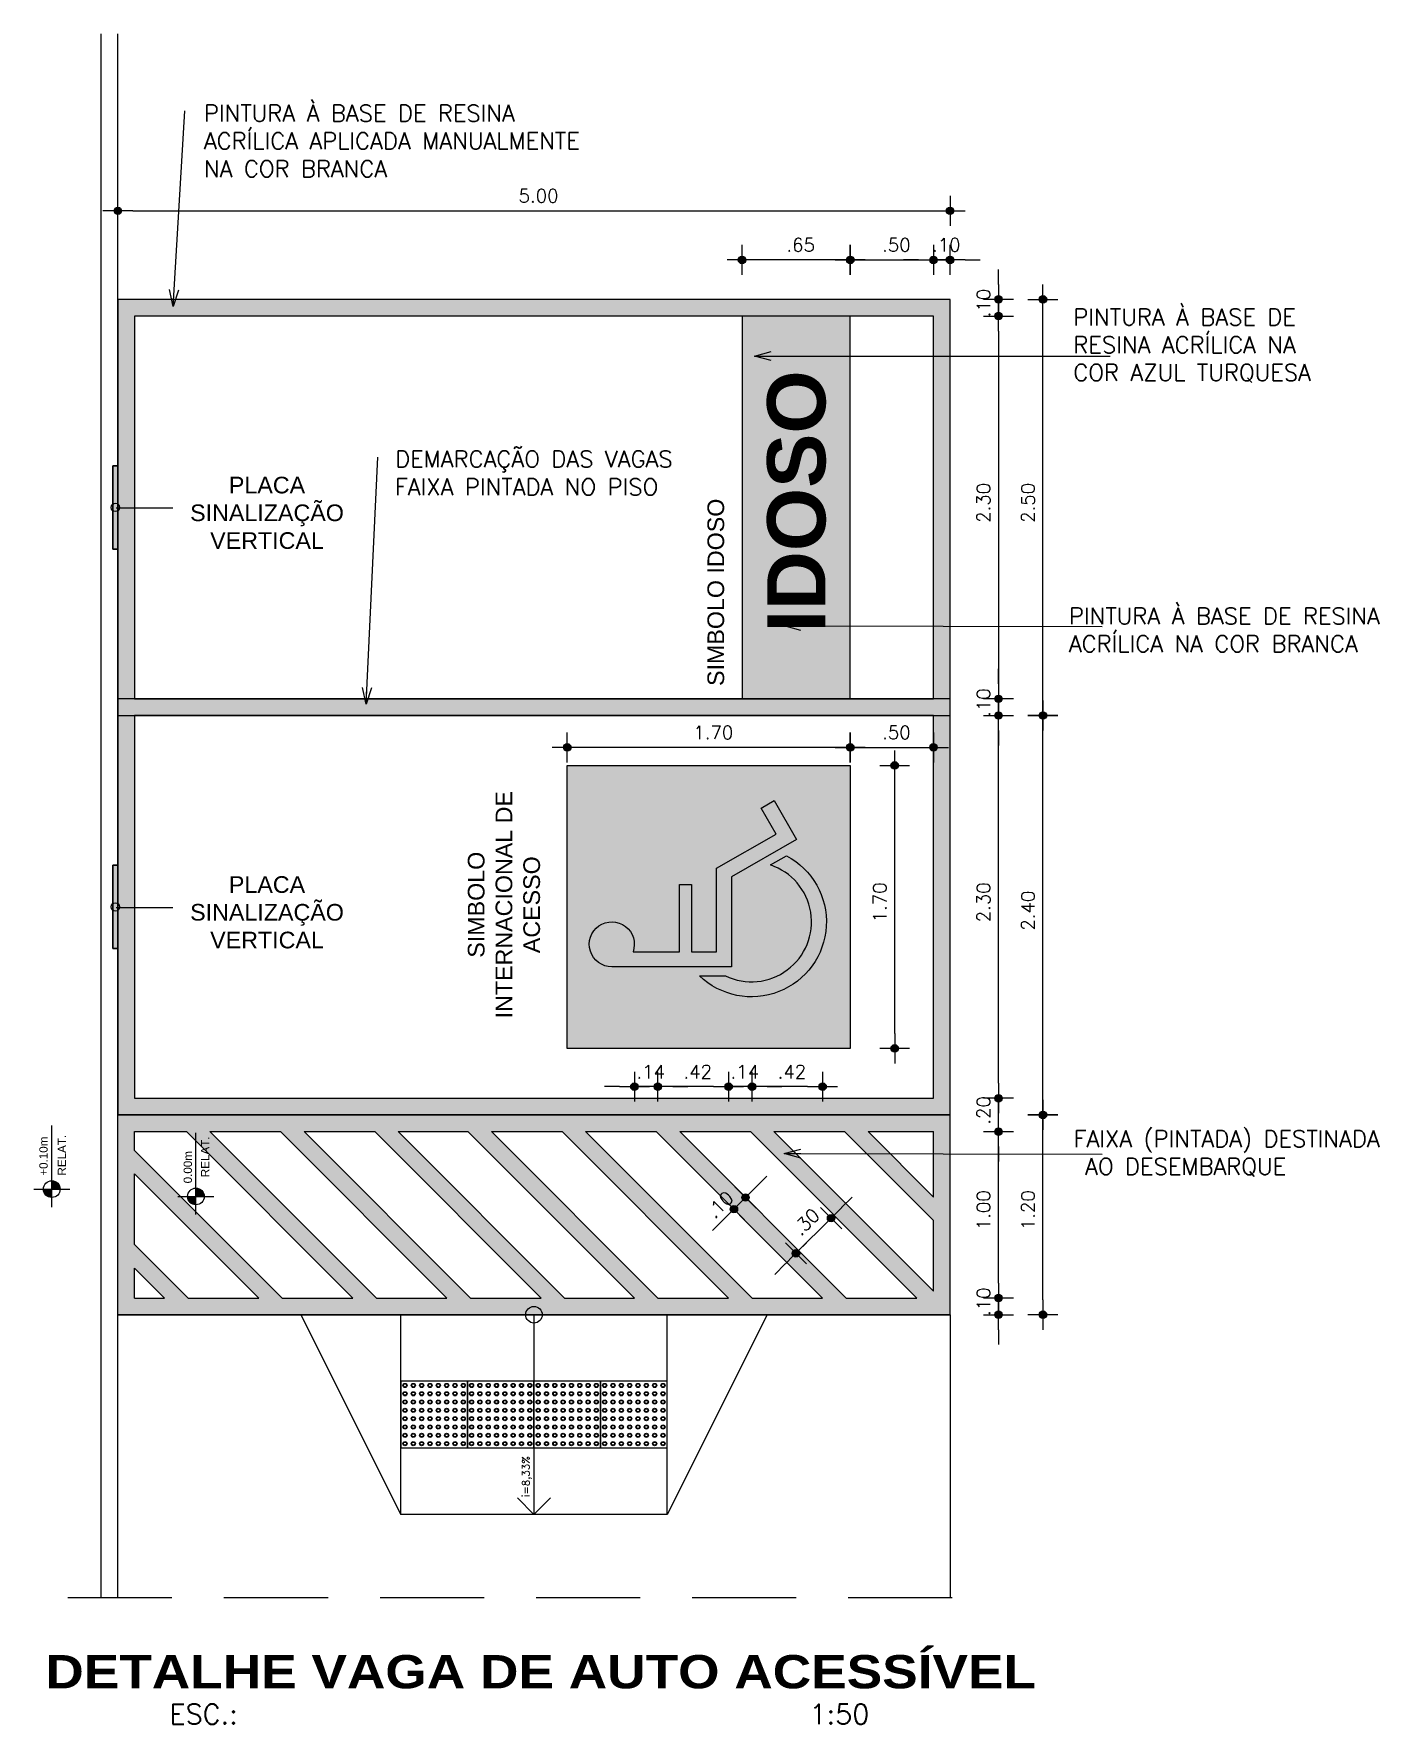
# Model space of a CAD drawing. Header units: millimetres. Extents: x 490 to 675, y -160 to -87.
# Drawn here: x 628.61 to 636.69, y -106.14 to -95.99 of the extents above; entities that cross this region are included whole.
import ezdxf
from ezdxf.enums import TextEntityAlignment as Align

# ---------------------------------------------------------------- set-up
doc = ezdxf.new("R2010")
doc.units = ezdxf.units.MM
doc.header["$LTSCALE"] = 2.5
doc.linetypes.add('DASHED2', pattern=[0.375, 0.25, -0.125])
for name, color, linetype in [('AN_COTAS', 7, 'Continuous'), ('AN_ESPECS', 7, 'Continuous'), ('AN_TEXTOS', 2, 'Continuous'), ('ARQ_CARROS', 5, 'Continuous'), ('ARQ_HAT', 8, 'Continuous'), ('ARQ_LAYOUT', 5, 'Continuous'), ('ARQ_MEIO-FIO', 7, 'Continuous'), ('ARQ_PISO', 8, 'Continuous'), ('ARQ_PROJEÇÃO', 8, 'DASHED2'), ('ARQ_VISTA2', 2, 'Continuous'), ('COTAS', 1, 'Continuous'), ('TITULO', 2, 'Continuous')]:
    doc.layers.add(name, color=color, linetype=linetype)
doc.styles.add('09.04-ACESS 001$0$SWISS', font='swissb.ttf')
doc.styles.add('ARIAL 1-025', font='arial.ttf', dxfattribs={"height": 0.05})
doc.styles.add('ARIAL 1-050', font='arial.ttf', dxfattribs={"height": 0.1})
doc.styles.add('COTA200', font='ROMANS.SHX')
doc.styles.add('COTA50', font='ROMANS.shx')
doc.styles.add('COTAS', font='ROMANS.SHX')
doc.styles.add('TIT200', font='')
doc.styles.get('TIT200').set_extended_font_data('Arial Black')
doc.dimstyles.new('COTA50', dxfattribs={"dimtxt": 0.08, "dimasz": 0.09, "dimexe": 0.05, "dimexo": 0.95, "dimgap": 0.05, "dimtad": 1, "dimzin": 4, "dimdsep": 46, "dimtxsty": 'COTA50', "dimblk": 'bola', "dimcen": -0.1, "dimdle": 0.05, "dimse1": 1, "dimse2": 1, "dimclrd": 256, "dimclre": 3, "dimclrt": 2, "dimadec": 0, "dimazin": 0, "dimtfac": 1, "dimtix": 1, "dimtmove": 2, "dimatfit": 3, "dimldrblk": 'bola', "dimfxl": 1, "dimtvp": 1.25, "dimtolj": 1, "dimtzin": 4, "dimarcsym": 0})
doc.dimstyles.new('COTA50$7', dxfattribs={"dimtxt": 0.09, "dimasz": 0.1, "dimexe": 0.05, "dimexo": 0.95, "dimgap": 0.1, "dimtad": 1, "dimzin": 4, "dimdsep": 46, "dimtxsty": 'COTA50', "dimblk": 'USERTICK', "dimblk1": 'OPEN30', "dimblk2": 'OPEN30', "dimsah": 1, "dimcen": -0.1, "dimdle": 0.05, "dimse1": 1, "dimse2": 1, "dimclrd": 256, "dimclre": 3, "dimclrt": 2, "dimadec": 0, "dimazin": 0, "dimtfac": 1, "dimtix": 1, "dimtmove": 2, "dimatfit": 3, "dimldrblk": 'OPEN30', "dimfxl": 1, "dimtvp": 1.25, "dimtolj": 1, "dimtzin": 4, "dimarcsym": 0})

msp = doc.modelspace()

# ---------------------------------------------------------------- texts
at = {"layer": 'AN_ESPECS', "color": 2, "style": 'COTAS'}
for s, p in [('DEMARCAÇÃO DAS VAGAS', (630.782, -98.593)), ('FAIXA PINTADA NO PISO', (630.781, -98.761))]:
    msp.add_text(s, height=0.1, dxfattribs=at).set_placement(p)
at = {"layer": 'AN_ESPECS', "color": 2, "style": 'ARIAL 1-025'}
for s, p in [('+0.10m', (628.694, -102.849)), ('RELAT.', (628.804, -102.848)), ('RELAT.', (629.665, -102.858)), ('0.00m', (629.561, -102.895))]:
    msp.add_text(s, height=0.05, rotation=90, dxfattribs=at).set_placement(p)
at = {"layer": 'AN_ESPECS', "color": 2, "char_height": 0.1, "attachment_point": 7, "style": 'COTAS'}
for s, insert in [('PINTURA À BASE DE RESINA\\PACRÍLICA APLICADA MANUALMENTE \\PNA COR BRANCA', (629.633, -96.849)), ('PINTURA À BASE DE \\PRESINA ACRÍLICA NA \\PCOR AZUL TURQUESA', (634.857, -98.083)), ('PINTURA À BASE DE RESINA\\PACRÍLICA NA COR BRANCA', (634.83, -99.703)), ('FAIXA (PINTADA) DESTINADA\\P AO DESEMBARQUE ', (634.859, -102.853))]:
    msp.add_mtext(s, dxfattribs=dict(at, insert=insert))
at = {"layer": 'AN_ESPECS', "color": 2, "insert": (631.574, -104.657), "char_height": 0.045, "attachment_point": 5, "rotation": 90, "style": 'COTAS'}
msp.add_mtext('\\A1;i=8,33%', dxfattribs=at)
at = {"layer": 'AN_TEXTOS', "char_height": 0.1, "width": 0.97053, "attachment_point": 5, "style": 'ARIAL 1-050'}
for insert in [(630.012, -98.867), (630.012, -101.267)]:
    msp.add_mtext('PLACA SINALIZAÇÃO VERTICAL', dxfattribs=dict(at, insert=insert))
at = {"layer": 'AN_TEXTOS', "char_height": 0.1, "width": 1.44637, "attachment_point": 5, "rotation": 90, "style": 'ARIAL 1-050'}
for s, insert in [('SIMBOLO IDOSO', (632.709, -99.344)), ('SIMBOLO INTERNACIONAL DE ACESSO', (631.436, -101.221))]:
    msp.add_mtext(s, dxfattribs=dict(at, insert=insert))
at = {"layer": 'ARQ_PISO', "color": 7, "linetype": 'ByBlock', "true_color": 0xffffff, "style": '09.04-ACESS 001$0$SWISS'}
msp.add_text('IDOSO', height=0.35, rotation=90, dxfattribs=at).set_placement((633.367, -98.798), align=Align.CENTER)
at = {"layer": 'TITULO'}
for s, height, style, p in [('DETALHE VAGA DE AUTO ACESSÍVEL', 0.2, 'TIT200', (631.656, -105.829)), ('ESC.:                                      1:50', 0.12, 'COTA200', (631.528, -106.084))]:
    msp.add_text(s, height=height, dxfattribs=dict(at, style=style)).set_placement(p, align=Align.MIDDLE_CENTER)

# ---------------------------------------------------------------- blocks, each defined once
blk = doc.blocks.new('A$C5EC93F3A')
for p, q in [((0, 5), (0, 0)), ((0, 0), (0, 5)), ((1.2, 5), (0, 5)), ((1.2, 0), (1.2, 5)), ((0.1, 4.507), (0.1, 4.9)), ((1.058, 4.9), (0.1, 3.942)), ((0.493, 4.9), (0.1, 4.9)), ((0.493, 4.9), (0.1, 4.507)), ((0.634, 4.9), (0.1, 4.366)), ((1.058, 4.9), (0.634, 4.9)), ((1.2, 4.9), (1.2, 4.9)), ((1.1, 4.8), (0.1, 3.8)), ((1.1, 4.376), (1.1, 4.8)), ((1.1, 4.376), (0.1, 3.376)), ((0.1, 3.942), (0.1, 4.366)), ((1.1, 4.234), (0.1, 3.234)), ((1.1, 3.81), (1.1, 4.234)), ((1.1, 3.81), (0.1, 2.81)), ((0.1, 3.376), (0.1, 3.8)), ((1.1, 3.669), (0.1, 2.669)), ((1.1, 3.245), (1.1, 3.669)), ((1.1, 3.245), (0.1, 2.245)), ((0.1, 2.81), (0.1, 3.234)), ((1.1, 3.103), (0.1, 2.103)), ((1.1, 2.684), (1.1, 3.103)), ((1.1, 2.684), (0.1, 1.684)), ((0.1, 2.245), (0.1, 2.669)), ((1.1, 2.543), (0.1, 1.543)), ((1.1, 2.119), (1.1, 2.543)), ((1.1, 2.119), (0.1, 1.119)), ((0.1, 1.684), (0.1, 2.103)), ((1.1, 1.977), (0.1, 0.977)), ((1.1, 1.553), (1.1, 1.977)), ((1.1, 1.553), (0.1, 0.553)), ((0.1, 1.119), (0.1, 1.543)), ((1.1, 1.412), (0.1, 0.412)), ((1.1, 0.987), (1.1, 1.412)), ((0.1, 0.553), (0.1, 0.977)), ((1.1, 0.987), (0.213, 0.1)), ((1.1, 0.846), (0.354, 0.1)), ((1.1, 0.422), (1.1, 0.846)), ((0.1, 0.1), (0.1, 0.412)), ((1.1, 0.422), (0.778, 0.1)), ((1.1, 0.28), (0.92, 0.1)), ((1.1, 0.1), (1.1, 0.28)), ((1.2, 0), (0, 0)), ((0.213, 0.1), (0.1, 0.1)), ((0.778, 0.1), (0.354, 0.1)), ((1.1, 0.1), (0.92, 0.1))]:
    blk.add_line(p, q)
blk = doc.blocks.new('A$C3C616FB4')
at = {"color": 0}
for points in [[(0.938, 1.125), (0.375, 1.125), (0.375, 0.916), (1.072, 0.916), (1.358, 0.42), (1.575, 0.545), (1.637, 0.437), (1.312, 0.249), (1, 0.791), (0.25, 0.791), (0.25, 1.791, -3.146264), (0.375, 1.614), (0.375, 1.225), (0.938, 1.225)], [(0.175, 1.059), (0.175, 0.843, 1.067989), (1.1, 0.468), (1.177, 0.333, -1.151299)]]:
    blk.add_lwpolyline(points, format="xyb", close=True, dxfattribs=at)
blk = doc.blocks.new('*X274')
at = {"color": 0}
for p, q in [((-83.418, 270.519), (-83.118, 270.519)), ((-83.418, 270.517), (-83.118, 270.517)), ((-83.418, 270.516), (-83.118, 270.516)), ((-83.418, 270.515), (-83.118, 270.515)), ((-83.418, 270.514), (-83.118, 270.514)), ((-83.418, 270.512), (-83.118, 270.512)), ((-83.418, 270.511), (-83.118, 270.511)), ((-83.418, 270.51), (-83.118, 270.51)), ((-83.418, 270.509), (-83.118, 270.509)), ((-83.418, 270.507), (-83.118, 270.507)), ((-83.418, 270.506), (-83.118, 270.506)), ((-83.418, 270.505), (-83.118, 270.505)), ((-83.418, 270.504), (-83.118, 270.504)), ((-83.418, 270.502), (-83.118, 270.502)), ((-83.418, 270.501), (-83.118, 270.501)), ((-83.418, 270.5), (-83.118, 270.5)), ((-83.418, 270.499), (-83.118, 270.499)), ((-83.418, 270.498), (-83.118, 270.498)), ((-83.418, 270.496), (-83.119, 270.496)), ((-83.418, 270.495), (-83.119, 270.495)), ((-83.418, 270.494), (-83.119, 270.494)), ((-83.418, 270.493), (-83.119, 270.493)), ((-83.418, 270.491), (-83.119, 270.491)), ((-83.418, 270.49), (-83.119, 270.49)), ((-83.418, 270.489), (-83.119, 270.489)), ((-83.418, 270.488), (-83.119, 270.488)), ((-83.418, 270.486), (-83.119, 270.486)), ((-83.418, 270.485), (-83.12, 270.485)), ((-83.418, 270.484), (-83.12, 270.484)), ((-83.418, 270.483), (-83.12, 270.483)), ((-83.418, 270.481), (-83.12, 270.481)), ((-83.418, 270.48), (-83.12, 270.48)), ((-83.418, 270.479), (-83.12, 270.479)), ((-83.418, 270.478), (-83.121, 270.478)), ((-83.418, 270.476), (-83.121, 270.476)), ((-83.418, 270.475), (-83.121, 270.475)), ((-83.418, 270.474), (-83.121, 270.474)), ((-83.418, 270.473), (-83.121, 270.473)), ((-83.418, 270.471), (-83.121, 270.471)), ((-83.418, 270.47), (-83.122, 270.47)), ((-83.418, 270.469), (-83.122, 270.469)), ((-83.418, 270.467), (-83.122, 270.467)), ((-83.418, 270.466), (-83.122, 270.466)), ((-83.418, 270.465), (-83.123, 270.465)), ((-83.418, 270.464), (-83.123, 270.464)), ((-83.418, 270.462), (-83.123, 270.462)), ((-83.418, 270.461), (-83.123, 270.461)), ((-83.418, 270.46), (-83.124, 270.46)), ((-83.418, 270.459), (-83.124, 270.459)), ((-83.418, 270.457), (-83.124, 270.457)), ((-83.418, 270.456), (-83.124, 270.456)), ((-83.418, 270.455), (-83.125, 270.455)), ((-83.418, 270.454), (-83.125, 270.454)), ((-83.418, 270.452), (-83.125, 270.452)), ((-83.418, 270.451), (-83.125, 270.451)), ((-83.418, 270.45), (-83.126, 270.45)), ((-83.418, 270.449), (-83.126, 270.449)), ((-83.418, 270.447), (-83.126, 270.447)), ((-83.418, 270.446), (-83.127, 270.446)), ((-83.418, 270.445), (-83.127, 270.445)), ((-83.418, 270.444), (-83.127, 270.444)), ((-83.418, 270.442), (-83.128, 270.442)), ((-83.418, 270.441), (-83.128, 270.441)), ((-83.418, 270.44), (-83.128, 270.44)), ((-83.418, 270.439), (-83.129, 270.439)), ((-83.418, 270.438), (-83.129, 270.438)), ((-83.418, 270.436), (-83.129, 270.436)), ((-83.418, 270.435), (-83.13, 270.435)), ((-83.418, 270.434), (-83.13, 270.434)), ((-83.418, 270.433), (-83.13, 270.433)), ((-83.418, 270.431), (-83.131, 270.431)), ((-83.418, 270.43), (-83.131, 270.43)), ((-83.418, 270.429), (-83.132, 270.429)), ((-83.418, 270.428), (-83.132, 270.428)), ((-83.418, 270.426), (-83.132, 270.426)), ((-83.418, 270.425), (-83.133, 270.425)), ((-83.418, 270.424), (-83.133, 270.424)), ((-83.418, 270.423), (-83.134, 270.423)), ((-83.418, 270.421), (-83.134, 270.421)), ((-83.418, 270.42), (-83.134, 270.42)), ((-83.418, 270.419), (-83.135, 270.419)), ((-83.418, 270.418), (-83.135, 270.418)), ((-83.418, 270.416), (-83.136, 270.416)), ((-83.418, 270.415), (-83.136, 270.415)), ((-83.418, 270.414), (-83.137, 270.414)), ((-83.418, 270.413), (-83.137, 270.413)), ((-83.418, 270.411), (-83.138, 270.411)), ((-83.418, 270.41), (-83.138, 270.41)), ((-83.418, 270.409), (-83.139, 270.409)), ((-83.418, 270.408), (-83.139, 270.408)), ((-83.418, 270.406), (-83.14, 270.406)), ((-83.418, 270.405), (-83.14, 270.405)), ((-83.418, 270.404), (-83.141, 270.404)), ((-83.418, 270.402), (-83.141, 270.402)), ((-83.418, 270.401), (-83.142, 270.401)), ((-83.418, 270.4), (-83.142, 270.4)), ((-83.418, 270.399), (-83.143, 270.399)), ((-83.418, 270.397), (-83.143, 270.397)), ((-83.418, 270.396), (-83.144, 270.396)), ((-83.418, 270.395), (-83.145, 270.395)), ((-83.418, 270.394), (-83.145, 270.394)), ((-83.418, 270.392), (-83.146, 270.392)), ((-83.418, 270.391), (-83.146, 270.391)), ((-83.418, 270.39), (-83.147, 270.39)), ((-83.418, 270.389), (-83.147, 270.389)), ((-83.418, 270.387), (-83.148, 270.387)), ((-83.418, 270.386), (-83.149, 270.386)), ((-83.418, 270.385), (-83.149, 270.385)), ((-83.418, 270.384), (-83.15, 270.384)), ((-83.418, 270.382), (-83.151, 270.382)), ((-83.418, 270.381), (-83.151, 270.381)), ((-83.418, 270.38), (-83.152, 270.38)), ((-83.418, 270.379), (-83.153, 270.379)), ((-83.418, 270.377), (-83.153, 270.377)), ((-83.418, 270.376), (-83.154, 270.376)), ((-83.418, 270.375), (-83.155, 270.375)), ((-83.418, 270.374), (-83.155, 270.374)), ((-83.418, 270.373), (-83.156, 270.373)), ((-83.418, 270.371), (-83.157, 270.371)), ((-83.418, 270.37), (-83.157, 270.37)), ((-83.418, 270.369), (-83.158, 270.369)), ((-83.418, 270.368), (-83.159, 270.368)), ((-83.418, 270.366), (-83.16, 270.366)), ((-83.418, 270.365), (-83.16, 270.365)), ((-83.418, 270.364), (-83.161, 270.364)), ((-83.418, 270.363), (-83.162, 270.363)), ((-83.418, 270.361), (-83.163, 270.361)), ((-83.418, 270.36), (-83.163, 270.36)), ((-83.418, 270.359), (-83.164, 270.359)), ((-83.418, 270.358), (-83.165, 270.358)), ((-83.418, 270.356), (-83.166, 270.356)), ((-83.418, 270.355), (-83.167, 270.355)), ((-83.418, 270.354), (-83.167, 270.354)), ((-83.418, 270.353), (-83.168, 270.353)), ((-83.418, 270.351), (-83.169, 270.351)), ((-83.418, 270.35), (-83.17, 270.35)), ((-83.418, 270.349), (-83.171, 270.349)), ((-83.418, 270.348), (-83.172, 270.348)), ((-83.418, 270.346), (-83.172, 270.346)), ((-83.418, 270.345), (-83.173, 270.345)), ((-83.418, 270.344), (-83.174, 270.344)), ((-83.418, 270.342), (-83.175, 270.342)), ((-83.418, 270.341), (-83.176, 270.341)), ((-83.418, 270.34), (-83.177, 270.34)), ((-83.418, 270.339), (-83.178, 270.339)), ((-83.418, 270.337), (-83.179, 270.337)), ((-83.418, 270.336), (-83.18, 270.336)), ((-83.418, 270.335), (-83.181, 270.335)), ((-83.418, 270.334), (-83.182, 270.334)), ((-83.418, 270.332), (-83.183, 270.332)), ((-83.418, 270.331), (-83.184, 270.331)), ((-83.418, 270.33), (-83.185, 270.33)), ((-83.418, 270.329), (-83.186, 270.329)), ((-83.418, 270.327), (-83.187, 270.327)), ((-83.418, 270.326), (-83.188, 270.326)), ((-83.418, 270.325), (-83.189, 270.325)), ((-83.418, 270.324), (-83.19, 270.324)), ((-83.418, 270.322), (-83.191, 270.322)), ((-83.418, 270.321), (-83.192, 270.321)), ((-83.418, 270.32), (-83.193, 270.32)), ((-83.418, 270.319), (-83.194, 270.319)), ((-83.418, 270.317), (-83.196, 270.317)), ((-83.418, 270.316), (-83.197, 270.316)), ((-83.418, 270.315), (-83.198, 270.315)), ((-83.418, 270.314), (-83.199, 270.314)), ((-83.418, 270.312), (-83.2, 270.312)), ((-83.418, 270.311), (-83.201, 270.311)), ((-83.418, 270.31), (-83.203, 270.31)), ((-83.418, 270.309), (-83.204, 270.309)), ((-83.418, 270.308), (-83.205, 270.308)), ((-83.418, 270.306), (-83.206, 270.306)), ((-83.418, 270.305), (-83.208, 270.305)), ((-83.418, 270.304), (-83.209, 270.304)), ((-83.418, 270.303), (-83.21, 270.303)), ((-83.418, 270.301), (-83.211, 270.301)), ((-83.418, 270.3), (-83.213, 270.3)), ((-83.418, 270.299), (-83.214, 270.299)), ((-83.418, 270.298), (-83.215, 270.298)), ((-83.418, 270.296), (-83.217, 270.296)), ((-83.418, 270.295), (-83.218, 270.295)), ((-83.418, 270.294), (-83.22, 270.294)), ((-83.418, 270.293), (-83.221, 270.293)), ((-83.418, 270.291), (-83.223, 270.291)), ((-83.418, 270.29), (-83.224, 270.29)), ((-83.418, 270.289), (-83.225, 270.289)), ((-83.418, 270.288), (-83.227, 270.288)), ((-83.418, 270.286), (-83.229, 270.286)), ((-83.418, 270.285), (-83.23, 270.285)), ((-83.418, 270.284), (-83.232, 270.284)), ((-83.418, 270.283), (-83.233, 270.283)), ((-83.418, 270.281), (-83.235, 270.281)), ((-83.418, 270.28), (-83.236, 270.28)), ((-83.418, 270.279), (-83.238, 270.279)), ((-83.418, 270.277), (-83.24, 270.277)), ((-83.418, 270.276), (-83.242, 270.276)), ((-83.418, 270.275), (-83.243, 270.275)), ((-83.418, 270.274), (-83.245, 270.274)), ((-83.418, 270.272), (-83.247, 270.272)), ((-83.418, 270.271), (-83.249, 270.271)), ((-83.418, 270.27), (-83.25, 270.27)), ((-83.418, 270.269), (-83.252, 270.269)), ((-83.418, 270.267), (-83.254, 270.267)), ((-83.418, 270.266), (-83.256, 270.266)), ((-83.418, 270.265), (-83.258, 270.265)), ((-83.418, 270.264), (-83.26, 270.264)), ((-83.418, 270.262), (-83.262, 270.262)), ((-83.418, 270.261), (-83.264, 270.261)), ((-83.418, 270.26), (-83.266, 270.26)), ((-83.418, 270.259), (-83.269, 270.259)), ((-83.418, 270.257), (-83.271, 270.257)), ((-83.418, 270.256), (-83.273, 270.256)), ((-83.418, 270.255), (-83.275, 270.255)), ((-83.418, 270.254), (-83.278, 270.254)), ((-83.418, 270.252), (-83.28, 270.252)), ((-83.418, 270.251), (-83.283, 270.251)), ((-83.418, 270.25), (-83.285, 270.25)), ((-83.418, 270.249), (-83.288, 270.249)), ((-83.418, 270.248), (-83.29, 270.248)), ((-83.418, 270.246), (-83.293, 270.246)), ((-83.418, 270.245), (-83.296, 270.245)), ((-83.418, 270.244), (-83.299, 270.244)), ((-83.418, 270.243), (-83.302, 270.243)), ((-83.418, 270.241), (-83.305, 270.241)), ((-83.418, 270.24), (-83.308, 270.24)), ((-83.418, 270.239), (-83.311, 270.239)), ((-83.418, 270.238), (-83.314, 270.238)), ((-83.418, 270.236), (-83.318, 270.236)), ((-83.418, 270.235), (-83.321, 270.235)), ((-83.418, 270.234), (-83.325, 270.234)), ((-83.418, 270.233), (-83.329, 270.233)), ((-83.418, 270.231), (-83.333, 270.231)), ((-83.418, 270.23), (-83.338, 270.23)), ((-83.418, 270.229), (-83.342, 270.229)), ((-83.418, 270.228), (-83.347, 270.228)), ((-83.418, 270.226), (-83.353, 270.226)), ((-83.418, 270.225), (-83.359, 270.225)), ((-83.418, 270.224), (-83.365, 270.224)), ((-83.418, 270.223), (-83.373, 270.223)), ((-83.418, 270.221), (-83.382, 270.221)), ((-83.418, 270.22), (-83.395, 270.22))]:
    blk.add_line(p, q, dxfattribs=at)
blk = doc.blocks.new('*X273')
at = {"color": 0}
for p, q in [((-83.716, 270.554), (-83.418, 270.554)), ((-83.716, 270.553), (-83.418, 270.553)), ((-83.715, 270.561), (-83.418, 270.561)), ((-83.715, 270.56), (-83.418, 270.56)), ((-83.715, 270.559), (-83.418, 270.559)), ((-83.715, 270.558), (-83.418, 270.558)), ((-83.715, 270.556), (-83.418, 270.556)), ((-83.715, 270.555), (-83.418, 270.555)), ((-83.714, 270.569), (-83.418, 270.569)), ((-83.714, 270.567), (-83.418, 270.567)), ((-83.714, 270.566), (-83.418, 270.566)), ((-83.714, 270.565), (-83.418, 270.565)), ((-83.714, 270.564), (-83.418, 270.564)), ((-83.714, 270.562), (-83.418, 270.562)), ((-83.713, 270.574), (-83.418, 270.574)), ((-83.713, 270.572), (-83.418, 270.572)), ((-83.713, 270.571), (-83.418, 270.571)), ((-83.713, 270.57), (-83.418, 270.57)), ((-83.712, 270.579), (-83.418, 270.579)), ((-83.712, 270.577), (-83.418, 270.577)), ((-83.712, 270.576), (-83.418, 270.576)), ((-83.712, 270.575), (-83.418, 270.575)), ((-83.711, 270.584), (-83.418, 270.584)), ((-83.711, 270.582), (-83.418, 270.582)), ((-83.711, 270.581), (-83.418, 270.581)), ((-83.711, 270.58), (-83.418, 270.58)), ((-83.71, 270.587), (-83.418, 270.587)), ((-83.71, 270.586), (-83.418, 270.586)), ((-83.71, 270.585), (-83.418, 270.585)), ((-83.709, 270.592), (-83.418, 270.592)), ((-83.709, 270.591), (-83.418, 270.591)), ((-83.709, 270.59), (-83.418, 270.59)), ((-83.709, 270.589), (-83.418, 270.589)), ((-83.708, 270.596), (-83.418, 270.596)), ((-83.708, 270.595), (-83.418, 270.595)), ((-83.708, 270.594), (-83.418, 270.594)), ((-83.707, 270.6), (-83.418, 270.6)), ((-83.707, 270.599), (-83.418, 270.599)), ((-83.707, 270.598), (-83.418, 270.598)), ((-83.706, 270.603), (-83.418, 270.603)), ((-83.706, 270.601), (-83.418, 270.601)), ((-83.705, 270.606), (-83.418, 270.606)), ((-83.705, 270.605), (-83.418, 270.605)), ((-83.705, 270.604), (-83.418, 270.604)), ((-83.704, 270.61), (-83.418, 270.61)), ((-83.704, 270.609), (-83.418, 270.609)), ((-83.704, 270.608), (-83.418, 270.608)), ((-83.703, 270.613), (-83.418, 270.613)), ((-83.703, 270.611), (-83.418, 270.611)), ((-83.702, 270.615), (-83.418, 270.615)), ((-83.702, 270.614), (-83.418, 270.614)), ((-83.701, 270.619), (-83.418, 270.619)), ((-83.701, 270.618), (-83.418, 270.618)), ((-83.701, 270.616), (-83.418, 270.616)), ((-83.7, 270.621), (-83.418, 270.621)), ((-83.7, 270.62), (-83.418, 270.62)), ((-83.699, 270.624), (-83.418, 270.624)), ((-83.699, 270.623), (-83.418, 270.623)), ((-83.698, 270.626), (-83.418, 270.626)), ((-83.698, 270.625), (-83.418, 270.625)), ((-83.697, 270.629), (-83.418, 270.629)), ((-83.697, 270.627), (-83.418, 270.627)), ((-83.696, 270.631), (-83.418, 270.631)), ((-83.696, 270.63), (-83.418, 270.63)), ((-83.695, 270.634), (-83.418, 270.634)), ((-83.695, 270.632), (-83.418, 270.632)), ((-83.694, 270.636), (-83.418, 270.636)), ((-83.694, 270.635), (-83.418, 270.635)), ((-83.693, 270.639), (-83.418, 270.639)), ((-83.693, 270.637), (-83.418, 270.637)), ((-83.692, 270.641), (-83.418, 270.641)), ((-83.692, 270.64), (-83.418, 270.64)), ((-83.691, 270.644), (-83.418, 270.644)), ((-83.691, 270.642), (-83.418, 270.642)), ((-83.69, 270.645), (-83.418, 270.645)), ((-83.689, 270.647), (-83.418, 270.647)), ((-83.689, 270.646), (-83.418, 270.646)), ((-83.688, 270.65), (-83.418, 270.65)), ((-83.688, 270.649), (-83.418, 270.649)), ((-83.687, 270.651), (-83.418, 270.651)), ((-83.686, 270.654), (-83.418, 270.654)), ((-83.686, 270.652), (-83.418, 270.652)), ((-83.685, 270.655), (-83.418, 270.655)), ((-83.684, 270.658), (-83.418, 270.658)), ((-83.684, 270.656), (-83.418, 270.656)), ((-83.683, 270.66), (-83.418, 270.66)), ((-83.683, 270.659), (-83.418, 270.659)), ((-83.682, 270.661), (-83.418, 270.661)), ((-83.681, 270.663), (-83.418, 270.663)), ((-83.68, 270.665), (-83.418, 270.665)), ((-83.68, 270.664), (-83.418, 270.664)), ((-83.679, 270.666), (-83.418, 270.666)), ((-83.678, 270.669), (-83.418, 270.669)), ((-83.678, 270.668), (-83.418, 270.668)), ((-83.677, 270.67), (-83.418, 270.67)), ((-83.676, 270.671), (-83.418, 270.671)), ((-83.675, 270.674), (-83.418, 270.674)), ((-83.675, 270.673), (-83.418, 270.673)), ((-83.674, 270.675), (-83.418, 270.675)), ((-83.673, 270.676), (-83.418, 270.676)), ((-83.672, 270.679), (-83.418, 270.679)), ((-83.672, 270.678), (-83.418, 270.678)), ((-83.671, 270.68), (-83.418, 270.68)), ((-83.67, 270.681), (-83.418, 270.681)), ((-83.669, 270.683), (-83.418, 270.683)), ((-83.668, 270.685), (-83.418, 270.685)), ((-83.668, 270.684), (-83.418, 270.684)), ((-83.667, 270.686), (-83.418, 270.686)), ((-83.666, 270.688), (-83.418, 270.688)), ((-83.665, 270.689), (-83.418, 270.689)), ((-83.664, 270.69), (-83.418, 270.69)), ((-83.663, 270.691), (-83.418, 270.691)), ((-83.662, 270.694), (-83.418, 270.694)), ((-83.662, 270.692), (-83.418, 270.692)), ((-83.661, 270.695), (-83.418, 270.695)), ((-83.66, 270.696), (-83.418, 270.696)), ((-83.659, 270.697), (-83.418, 270.697)), ((-83.658, 270.699), (-83.418, 270.699)), ((-83.657, 270.7), (-83.418, 270.7)), ((-83.656, 270.701), (-83.418, 270.701)), ((-83.655, 270.702), (-83.418, 270.702)), ((-83.654, 270.704), (-83.418, 270.704)), ((-83.653, 270.705), (-83.418, 270.705)), ((-83.652, 270.706), (-83.418, 270.706)), ((-83.651, 270.707), (-83.418, 270.707)), ((-83.65, 270.709), (-83.418, 270.709)), ((-83.649, 270.71), (-83.418, 270.71)), ((-83.648, 270.711), (-83.418, 270.711)), ((-83.647, 270.712), (-83.418, 270.712)), ((-83.646, 270.714), (-83.418, 270.714)), ((-83.645, 270.715), (-83.418, 270.715)), ((-83.644, 270.716), (-83.418, 270.716)), ((-83.643, 270.717), (-83.418, 270.717)), ((-83.642, 270.719), (-83.418, 270.719)), ((-83.64, 270.72), (-83.418, 270.72)), ((-83.639, 270.721), (-83.418, 270.721)), ((-83.638, 270.723), (-83.418, 270.723)), ((-83.637, 270.724), (-83.418, 270.724)), ((-83.636, 270.725), (-83.418, 270.725)), ((-83.635, 270.726), (-83.418, 270.726)), ((-83.633, 270.728), (-83.418, 270.728)), ((-83.632, 270.729), (-83.418, 270.729)), ((-83.631, 270.73), (-83.418, 270.73)), ((-83.63, 270.731), (-83.418, 270.731)), ((-83.629, 270.733), (-83.418, 270.733)), ((-83.627, 270.734), (-83.418, 270.734)), ((-83.626, 270.735), (-83.418, 270.735)), ((-83.625, 270.736), (-83.418, 270.736)), ((-83.623, 270.738), (-83.418, 270.738)), ((-83.622, 270.739), (-83.418, 270.739)), ((-83.621, 270.74), (-83.418, 270.74)), ((-83.619, 270.741), (-83.418, 270.741)), ((-83.618, 270.743), (-83.418, 270.743)), ((-83.616, 270.744), (-83.418, 270.744)), ((-83.615, 270.745), (-83.418, 270.745)), ((-83.614, 270.746), (-83.418, 270.746)), ((-83.612, 270.748), (-83.418, 270.748)), ((-83.611, 270.749), (-83.418, 270.749)), ((-83.609, 270.75), (-83.418, 270.75)), ((-83.608, 270.751), (-83.418, 270.751)), ((-83.606, 270.752), (-83.418, 270.752)), ((-83.605, 270.754), (-83.418, 270.754)), ((-83.603, 270.755), (-83.418, 270.755)), ((-83.601, 270.756), (-83.418, 270.756)), ((-83.6, 270.757), (-83.418, 270.757)), ((-83.598, 270.759), (-83.418, 270.759)), ((-83.596, 270.76), (-83.418, 270.76)), ((-83.595, 270.761), (-83.418, 270.761)), ((-83.593, 270.762), (-83.418, 270.762)), ((-83.591, 270.764), (-83.418, 270.764)), ((-83.59, 270.765), (-83.418, 270.765)), ((-83.588, 270.766), (-83.418, 270.766)), ((-83.586, 270.767), (-83.418, 270.767)), ((-83.584, 270.769), (-83.418, 270.769)), ((-83.582, 270.77), (-83.418, 270.77)), ((-83.58, 270.771), (-83.418, 270.771)), ((-83.578, 270.772), (-83.418, 270.772)), ((-83.576, 270.774), (-83.418, 270.774)), ((-83.574, 270.775), (-83.418, 270.775)), ((-83.572, 270.776), (-83.418, 270.776)), ((-83.57, 270.777), (-83.418, 270.777)), ((-83.568, 270.779), (-83.418, 270.779)), ((-83.566, 270.78), (-83.418, 270.78)), ((-83.564, 270.781), (-83.418, 270.781)), ((-83.561, 270.783), (-83.418, 270.783)), ((-83.559, 270.784), (-83.418, 270.784)), ((-83.557, 270.785), (-83.418, 270.785)), ((-83.554, 270.786), (-83.418, 270.786)), ((-83.552, 270.788), (-83.418, 270.788)), ((-83.549, 270.789), (-83.418, 270.789)), ((-83.547, 270.79), (-83.418, 270.79)), ((-83.544, 270.791), (-83.418, 270.791)), ((-83.541, 270.793), (-83.418, 270.793)), ((-83.538, 270.794), (-83.418, 270.794)), ((-83.536, 270.795), (-83.418, 270.795)), ((-83.533, 270.796), (-83.418, 270.796)), ((-83.529, 270.798), (-83.418, 270.798)), ((-83.526, 270.799), (-83.418, 270.799)), ((-83.523, 270.8), (-83.418, 270.8)), ((-83.52, 270.801), (-83.418, 270.801)), ((-83.516, 270.803), (-83.418, 270.803)), ((-83.512, 270.804), (-83.418, 270.804)), ((-83.509, 270.805), (-83.418, 270.805)), ((-83.505, 270.806), (-83.418, 270.806)), ((-83.5, 270.808), (-83.418, 270.808)), ((-83.496, 270.809), (-83.418, 270.809)), ((-83.491, 270.81), (-83.418, 270.81)), ((-83.486, 270.811), (-83.418, 270.811)), ((-83.48, 270.812), (-83.418, 270.812)), ((-83.474, 270.814), (-83.418, 270.814)), ((-83.467, 270.815), (-83.418, 270.815)), ((-83.459, 270.816), (-83.418, 270.816)), ((-83.449, 270.817), (-83.418, 270.817)), ((-83.433, 270.819), (-83.418, 270.819)), ((-83.718, 270.527), (-83.418, 270.527)), ((-83.718, 270.526), (-83.418, 270.526)), ((-83.718, 270.525), (-83.418, 270.525)), ((-83.718, 270.524), (-83.418, 270.524)), ((-83.718, 270.522), (-83.418, 270.522)), ((-83.718, 270.521), (-83.418, 270.521)), ((-83.718, 270.52), (-83.418, 270.52)), ((-83.717, 270.545), (-83.418, 270.545)), ((-83.717, 270.544), (-83.418, 270.544)), ((-83.717, 270.543), (-83.418, 270.543)), ((-83.717, 270.541), (-83.418, 270.541)), ((-83.717, 270.54), (-83.418, 270.54)), ((-83.717, 270.539), (-83.418, 270.539)), ((-83.717, 270.538), (-83.418, 270.538)), ((-83.717, 270.536), (-83.418, 270.536)), ((-83.717, 270.535), (-83.418, 270.535)), ((-83.717, 270.534), (-83.418, 270.534)), ((-83.717, 270.533), (-83.418, 270.533)), ((-83.717, 270.531), (-83.418, 270.531)), ((-83.717, 270.53), (-83.418, 270.53)), ((-83.717, 270.529), (-83.418, 270.529)), ((-83.716, 270.551), (-83.418, 270.551)), ((-83.716, 270.55), (-83.418, 270.55)), ((-83.716, 270.549), (-83.418, 270.549)), ((-83.716, 270.548), (-83.418, 270.548)), ((-83.716, 270.546), (-83.418, 270.546))]:
    blk.add_line(p, q, dxfattribs=at)
blk = doc.blocks.new('NIV_PL')
at = {"color": 2}
for p, q in [((0.433, 0.433), (0.433, -0.433)), ((0, 0), (1.963, 0))]:
    blk.add_line(p, q, dxfattribs=at)
blk.add_circle((0.433, 0), 0.2, dxfattribs=at)
at = {"xscale": 0.6666666666666667, "yscale": 0.6666666666666667, "zscale": 0.6666666666666667}
for name in ['*X273', '*X274']:
    blk.add_blockref(name, (56.045, -180.346), dxfattribs=at)
blk = doc.blocks.new('bola')
blk.add_hatch(color=0).paths.add_polyline_path([(-0.25, 0, 1), (0.25, 0, 1)])
at = {"color": 0}
for p, q in [((-1, 0), (-0.25, 0)), ((0, 1), (0, 0.25)), ((0.25, 0), (1, 0)), ((0, -0.25), (0, -1))]:
    blk.add_line(p, q, dxfattribs=at)
blk.add_circle((0, 0), 0.25, dxfattribs=at)
blk = doc.blocks.new('*D277')
at = {"layer": 'COTAS', "lineweight": -2}
blk.add_line((634.674, -103.594), (634.674, -102.574), dxfattribs=at)
at = {"layer": 'DEFPOINTS', "color": 0}
for p in [(634.116, -102.484), (634.674, -102.484), (634.116, -103.684)]:
    blk.add_point(p, dxfattribs=at)
at = {"layer": 'COTAS', "lineweight": -2, "xscale": 0.09, "yscale": 0.09, "zscale": 0.09}
for p, rotation in [((634.674, -102.484), 90), ((634.674, -103.684), 270)]:
    blk.add_blockref('bola', p, dxfattribs=dict(at, rotation=rotation))
at = {"layer": 'COTAS', "color": 2, "insert": (634.584, -103.084), "char_height": 0.08, "attachment_point": 5, "rotation": 90, "style": 'COTA50'}
blk.add_mtext('\\A1; 1.20', dxfattribs=at)
blk = doc.blocks.new('*D278')
at = {"layer": 'COTAS', "lineweight": -2}
blk.add_line((634.674, -102.394), (634.674, -100.174), dxfattribs=at)
at = {"layer": 'DEFPOINTS', "color": 0}
for p in [(634.116, -100.084), (634.674, -100.084), (634.116, -102.484)]:
    blk.add_point(p, dxfattribs=at)
at = {"layer": 'COTAS', "lineweight": -2, "xscale": 0.09, "yscale": 0.09, "zscale": 0.09}
for p, rotation in [((634.674, -100.084), 90), ((634.674, -102.484), 270)]:
    blk.add_blockref('bola', p, dxfattribs=dict(at, rotation=rotation))
at = {"layer": 'COTAS', "color": 2, "insert": (634.584, -101.284), "char_height": 0.08, "attachment_point": 5, "rotation": 90, "style": 'COTA50'}
blk.add_mtext('\\A1; 2.40', dxfattribs=at)
blk = doc.blocks.new('*D304')
at = {"layer": 'COTAS', "lineweight": -2}
blk.add_line((634.674, -99.994), (634.674, -97.674), dxfattribs=at)
at = {"layer": 'DEFPOINTS', "color": 0}
for p in [(634.116, -97.584), (634.674, -97.584), (634.116, -100.084)]:
    blk.add_point(p, dxfattribs=at)
at = {"layer": 'COTAS', "lineweight": -2, "xscale": 0.09, "yscale": 0.09, "zscale": 0.09}
for p, rotation in [((634.674, -97.584), 90), ((634.674, -100.084), 270)]:
    blk.add_blockref('bola', p, dxfattribs=dict(at, rotation=rotation))
at = {"layer": 'COTAS', "color": 2, "insert": (634.584, -98.834), "char_height": 0.08, "attachment_point": 5, "rotation": 90, "style": 'COTA50'}
blk.add_mtext('\\A1; 2.50', dxfattribs=at)
blk = doc.blocks.new('*D279')
at = {"layer": 'COTAS', "lineweight": -2}
blk.add_line((629.206, -97.052), (634.026, -97.052), dxfattribs=at)
at = {"layer": 'DEFPOINTS', "color": 0}
for p in [(634.116, -97.052), (629.116, -100.084), (634.116, -100.084)]:
    blk.add_point(p, dxfattribs=at)
at = {"layer": 'COTAS', "lineweight": -2, "xscale": 0.09, "yscale": 0.09, "zscale": 0.09, "rotation": 180}
blk.add_blockref('bola', (629.116, -97.052), dxfattribs=at)
at = {"layer": 'COTAS', "lineweight": -2, "xscale": 0.09, "yscale": 0.09, "zscale": 0.09}
blk.add_blockref('bola', (634.116, -97.052), dxfattribs=at)
at = {"layer": 'COTAS', "color": 2, "insert": (631.616, -96.962), "char_height": 0.08, "attachment_point": 5, "style": 'COTA50'}
blk.add_mtext('\\A1; 5.00', dxfattribs=at)
blk = doc.blocks.new('*D305')
at = {"layer": 'COTAS', "lineweight": -2}
blk.add_line((633.606, -100.276), (633.926, -100.276), dxfattribs=at)
at = {"layer": 'DEFPOINTS', "color": 0}
for p in [(634.016, -100.276), (633.516, -100.502), (634.016, -100.502)]:
    blk.add_point(p, dxfattribs=at)
at = {"layer": 'COTAS', "lineweight": -2, "xscale": 0.09, "yscale": 0.09, "zscale": 0.09, "rotation": 180}
blk.add_blockref('bola', (633.516, -100.276), dxfattribs=at)
at = {"layer": 'COTAS', "lineweight": -2, "xscale": 0.09, "yscale": 0.09, "zscale": 0.09}
blk.add_blockref('bola', (634.016, -100.276), dxfattribs=at)
at = {"layer": 'COTAS', "color": 2, "insert": (633.766, -100.186), "char_height": 0.08, "attachment_point": 5, "style": 'COTA50'}
blk.add_mtext('\\A1; .50', dxfattribs=at)
blk = doc.blocks.new('*D306')
at = {"layer": 'COTAS', "lineweight": -2}
blk.add_line((633.426, -100.276), (631.906, -100.276), dxfattribs=at)
at = {"layer": 'DEFPOINTS', "color": 0}
for p in [(631.816, -100.276), (631.816, -100.502), (633.516, -100.502)]:
    blk.add_point(p, dxfattribs=at)
at = {"layer": 'COTAS', "lineweight": -2, "xscale": 0.09, "yscale": 0.09, "zscale": 0.09}
for p, rotation in [((631.816, -100.276), 180.0000003018886), ((633.516, -100.276), 3.018885941230565e-07)]:
    blk.add_blockref('bola', p, dxfattribs=dict(at, rotation=rotation))
at = {"layer": 'COTAS', "color": 2, "insert": (632.666, -100.186), "char_height": 0.08, "attachment_point": 5, "rotation": 0, "style": 'COTA50'}
blk.add_mtext('\\A1; 1.70', dxfattribs=at)
blk = doc.blocks.new('*D307')
at = {"layer": 'COTAS', "lineweight": -2}
blk.add_line((633.783, -101.994), (633.783, -100.474), dxfattribs=at)
at = {"layer": 'DEFPOINTS', "color": 0}
for p in [(633.516, -100.384), (633.783, -100.384), (633.516, -102.084)]:
    blk.add_point(p, dxfattribs=at)
at = {"layer": 'COTAS', "lineweight": -2, "xscale": 0.09, "yscale": 0.09, "zscale": 0.09}
for p, rotation in [((633.783, -100.384), 90), ((633.783, -102.084), 270)]:
    blk.add_blockref('bola', p, dxfattribs=dict(at, rotation=rotation))
at = {"layer": 'COTAS', "color": 2, "insert": (633.693, -101.234), "char_height": 0.08, "attachment_point": 5, "rotation": 90, "style": 'COTA50'}
blk.add_mtext('\\A1; 1.70', dxfattribs=at)
blk = doc.blocks.new('*D308')
at = {"layer": 'COTAS', "lineweight": -2}
blk.add_line((633.426, -97.347), (632.956, -97.347), dxfattribs=at)
at = {"layer": 'DEFPOINTS', "color": 0}
for p in [(632.866, -97.347), (632.866, -97.684), (633.516, -97.684)]:
    blk.add_point(p, dxfattribs=at)
at = {"layer": 'COTAS', "lineweight": -2, "xscale": 0.09, "yscale": 0.09, "zscale": 0.09}
for p, rotation in [((632.866, -97.347), 179.9999988898697), ((633.516, -97.347), 359.9999988898697)]:
    blk.add_blockref('bola', p, dxfattribs=dict(at, rotation=rotation))
at = {"layer": 'COTAS', "color": 2, "insert": (633.191, -97.257), "char_height": 0.08, "attachment_point": 5, "rotation": 360, "style": 'COTA50'}
blk.add_mtext('\\A1; .65', dxfattribs=at)
blk = doc.blocks.new('*D309')
at = {"layer": 'COTAS', "lineweight": -2}
blk.add_line((633.606, -97.347), (633.926, -97.347), dxfattribs=at)
at = {"layer": 'DEFPOINTS', "color": 0}
for p in [(634.016, -97.347), (633.516, -97.684), (634.016, -97.684)]:
    blk.add_point(p, dxfattribs=at)
at = {"layer": 'COTAS', "lineweight": -2, "xscale": 0.09, "yscale": 0.09, "zscale": 0.09, "rotation": 180}
blk.add_blockref('bola', (633.516, -97.347), dxfattribs=at)
at = {"layer": 'COTAS', "lineweight": -2, "xscale": 0.09, "yscale": 0.09, "zscale": 0.09}
blk.add_blockref('bola', (634.016, -97.347), dxfattribs=at)
at = {"layer": 'COTAS', "color": 2, "insert": (633.766, -97.257), "char_height": 0.08, "attachment_point": 5, "style": 'COTA50'}
blk.add_mtext('\\A1; .50', dxfattribs=at)
blk = doc.blocks.new('*D310')
at = {"layer": 'COTAS', "lineweight": -2}
for p, q in [((633.926, -97.347), (633.836, -97.347)), ((634.016, -97.347), (634.116, -97.347)), ((634.206, -97.347), (634.296, -97.347))]:
    blk.add_line(p, q, dxfattribs=at)
at = {"layer": 'DEFPOINTS', "color": 0}
for p in [(634.116, -97.347), (634.016, -97.684), (634.116, -97.684)]:
    blk.add_point(p, dxfattribs=at)
at = {"layer": 'COTAS', "lineweight": -2, "xscale": 0.09, "yscale": 0.09, "zscale": 0.09}
blk.add_blockref('bola', (634.016, -97.347), dxfattribs=at)
at = {"layer": 'COTAS', "lineweight": -2, "xscale": 0.09, "yscale": 0.09, "zscale": 0.09, "rotation": 180}
blk.add_blockref('bola', (634.116, -97.347), dxfattribs=at)
at = {"layer": 'COTAS', "color": 2, "insert": (634.066, -97.257), "char_height": 0.08, "attachment_point": 5, "style": 'COTA50'}
blk.add_mtext('\\A1; .10', dxfattribs=at)
blk = doc.blocks.new('*D311')
at = {"layer": 'COTAS', "lineweight": -2}
for p, q in [((634.407, -97.494), (634.407, -97.404)), ((634.407, -97.684), (634.407, -97.584)), ((634.407, -97.774), (634.407, -97.864))]:
    blk.add_line(p, q, dxfattribs=at)
at = {"layer": 'DEFPOINTS', "color": 0}
for p in [(634.016, -97.584), (634.407, -97.584), (634.016, -97.684)]:
    blk.add_point(p, dxfattribs=at)
at = {"layer": 'COTAS', "lineweight": -2, "xscale": 0.09, "yscale": 0.09, "zscale": 0.09}
for p, rotation in [((634.407, -97.584), 270), ((634.407, -97.684), 90)]:
    blk.add_blockref('bola', p, dxfattribs=dict(at, rotation=rotation))
at = {"layer": 'COTAS', "color": 2, "insert": (634.317, -97.634), "char_height": 0.08, "attachment_point": 5, "rotation": 90, "style": 'COTA50'}
blk.add_mtext('\\A1; .10', dxfattribs=at)
blk = doc.blocks.new('*D312')
at = {"layer": 'COTAS', "lineweight": -2}
blk.add_line((634.407, -97.774), (634.407, -99.894), dxfattribs=at)
at = {"layer": 'DEFPOINTS', "color": 0}
for p in [(634.016, -97.684), (634.016, -99.984), (634.407, -99.984)]:
    blk.add_point(p, dxfattribs=at)
at = {"layer": 'COTAS', "lineweight": -2, "xscale": 0.09, "yscale": 0.09, "zscale": 0.09}
for p, rotation in [((634.407, -97.684), 90), ((634.407, -99.984), 270)]:
    blk.add_blockref('bola', p, dxfattribs=dict(at, rotation=rotation))
at = {"layer": 'COTAS', "color": 2, "insert": (634.317, -98.834), "char_height": 0.08, "attachment_point": 5, "rotation": 90, "style": 'COTA50'}
blk.add_mtext('\\A1; 2.30', dxfattribs=at)
blk = doc.blocks.new('*D313')
at = {"layer": 'COTAS', "lineweight": -2}
for p, q in [((634.407, -99.894), (634.407, -99.804)), ((634.407, -99.984), (634.407, -100.084)), ((634.407, -100.174), (634.407, -100.264))]:
    blk.add_line(p, q, dxfattribs=at)
at = {"layer": 'DEFPOINTS', "color": 0}
for p in [(634.016, -99.984), (634.016, -100.084), (634.407, -100.084)]:
    blk.add_point(p, dxfattribs=at)
at = {"layer": 'COTAS', "lineweight": -2, "xscale": 0.09, "yscale": 0.09, "zscale": 0.09}
for p, rotation in [((634.407, -99.984), 270), ((634.407, -100.084), 90)]:
    blk.add_blockref('bola', p, dxfattribs=dict(at, rotation=rotation))
at = {"layer": 'COTAS', "color": 2, "insert": (634.317, -100.034), "char_height": 0.08, "attachment_point": 5, "rotation": 90, "style": 'COTA50'}
blk.add_mtext('\\A1; .10', dxfattribs=at)
blk = doc.blocks.new('*D280')
at = {"layer": 'COTAS', "lineweight": -2}
for p, q in [((634.407, -103.494), (634.407, -103.404)), ((634.407, -103.684), (634.407, -103.584)), ((634.407, -103.774), (634.407, -103.864))]:
    blk.add_line(p, q, dxfattribs=at)
at = {"layer": 'DEFPOINTS', "color": 0}
for p in [(633.818, -103.584), (634.407, -103.584), (633.818, -103.684)]:
    blk.add_point(p, dxfattribs=at)
at = {"layer": 'COTAS', "lineweight": -2, "xscale": 0.09, "yscale": 0.09, "zscale": 0.09}
for p, rotation in [((634.407, -103.584), 270), ((634.407, -103.684), 90)]:
    blk.add_blockref('bola', p, dxfattribs=dict(at, rotation=rotation))
at = {"layer": 'COTAS', "color": 2, "insert": (634.317, -103.634), "char_height": 0.08, "attachment_point": 5, "rotation": 90, "style": 'COTA50'}
blk.add_mtext('\\A1; .10', dxfattribs=at)
blk = doc.blocks.new('*D281')
at = {"layer": 'COTAS', "lineweight": -2}
blk.add_line((634.407, -103.494), (634.407, -102.674), dxfattribs=at)
at = {"layer": 'DEFPOINTS', "color": 0}
for p in [(634.012, -102.584), (634.407, -102.584), (634.112, -103.584)]:
    blk.add_point(p, dxfattribs=at)
at = {"layer": 'COTAS', "lineweight": -2, "xscale": 0.09, "yscale": 0.09, "zscale": 0.09}
for p, rotation in [((634.407, -102.584), 90), ((634.407, -103.584), 270)]:
    blk.add_blockref('bola', p, dxfattribs=dict(at, rotation=rotation))
at = {"layer": 'COTAS', "color": 2, "insert": (634.317, -103.084), "char_height": 0.08, "attachment_point": 5, "rotation": 90, "style": 'COTA50'}
blk.add_mtext('\\A1; 1.00', dxfattribs=at)
blk = doc.blocks.new('*D282')
at = {"layer": 'COTAS', "lineweight": -2}
for p, q in [((634.407, -102.294), (634.407, -102.204)), ((634.407, -102.584), (634.407, -102.384)), ((634.407, -102.674), (634.407, -102.764))]:
    blk.add_line(p, q, dxfattribs=at)
at = {"layer": 'DEFPOINTS', "color": 0}
for p in [(634.012, -102.384), (634.407, -102.384), (634.012, -102.584)]:
    blk.add_point(p, dxfattribs=at)
at = {"layer": 'COTAS', "lineweight": -2, "xscale": 0.09, "yscale": 0.09, "zscale": 0.09}
for p, rotation in [((634.407, -102.384), 270), ((634.407, -102.584), 90)]:
    blk.add_blockref('bola', p, dxfattribs=dict(at, rotation=rotation))
at = {"layer": 'COTAS', "color": 2, "insert": (634.317, -102.484), "char_height": 0.08, "attachment_point": 5, "rotation": 90, "style": 'COTA50'}
blk.add_mtext('\\A1; .20', dxfattribs=at)
blk = doc.blocks.new('*D314')
at = {"layer": 'COTAS', "lineweight": -2}
blk.add_line((634.407, -102.294), (634.407, -100.174), dxfattribs=at)
at = {"layer": 'DEFPOINTS', "color": 0}
for p in [(634.012, -100.084), (634.407, -100.084), (634.012, -102.384)]:
    blk.add_point(p, dxfattribs=at)
at = {"layer": 'COTAS', "lineweight": -2, "xscale": 0.09, "yscale": 0.09, "zscale": 0.09}
for p, rotation in [((634.407, -100.084), 90), ((634.407, -102.384), 270)]:
    blk.add_blockref('bola', p, dxfattribs=dict(at, rotation=rotation))
at = {"layer": 'COTAS', "color": 2, "insert": (634.317, -101.234), "char_height": 0.08, "attachment_point": 5, "rotation": 90, "style": 'COTA50'}
blk.add_mtext('\\A1; 2.30', dxfattribs=at)
blk = doc.blocks.new('*D283')
at = {"layer": 'COTAS', "lineweight": -2}
for p, q in [((633.464, -103.04), (633.528, -102.977)), ((633.401, -103.104), (633.19, -103.315)), ((633.126, -103.378), (633.063, -103.442))]:
    blk.add_line(p, q, dxfattribs=at)
at = {"layer": 'DEFPOINTS', "color": 0}
for p in [(633.456, -103.159), (633.19, -103.315), (633.269, -103.394)]:
    blk.add_point(p, dxfattribs=at)
at = {"layer": 'COTAS', "lineweight": -2, "xscale": 0.09, "yscale": 0.09, "zscale": 0.09}
for p, rotation in [((633.401, -103.104), 225), ((633.19, -103.315), 45)]:
    blk.add_blockref('bola', p, dxfattribs=dict(at, rotation=rotation))
at = {"layer": 'COTAS', "color": 2, "insert": (633.232, -103.146), "char_height": 0.08, "attachment_point": 5, "rotation": 45, "style": 'COTA50'}
blk.add_mtext('\\A1; .30', dxfattribs=at)
blk = doc.blocks.new('*D284')
at = {"layer": 'COTAS', "lineweight": -2}
for p, q in [((632.951, -102.916), (633.015, -102.852)), ((632.887, -102.98), (632.817, -103.05)), ((632.753, -103.114), (632.689, -103.178))]:
    blk.add_line(p, q, dxfattribs=at)
at = {"layer": 'DEFPOINTS', "color": 0}
for p in [(632.817, -103.05), (632.921, -103.155), (632.992, -103.084)]:
    blk.add_point(p, dxfattribs=at)
at = {"layer": 'COTAS', "lineweight": -2, "xscale": 0.09, "yscale": 0.09, "zscale": 0.09}
for p, rotation in [((632.887, -102.98), 225), ((632.817, -103.05), 45)]:
    blk.add_blockref('bola', p, dxfattribs=dict(at, rotation=rotation))
at = {"layer": 'COTAS', "color": 2, "insert": (632.715, -103.042), "char_height": 0.08, "attachment_point": 5, "rotation": 45, "style": 'COTA50'}
blk.add_mtext('\\A1; .10', dxfattribs=at)
blk = doc.blocks.new('*D285')
at = {"layer": 'COTAS', "lineweight": -2}
blk.add_line((633.26, -102.314), (633.016, -102.314), dxfattribs=at)
at = {"layer": 'DEFPOINTS', "color": 0}
for p in [(632.926, -102.314), (632.926, -103.584), (633.35, -103.584)]:
    blk.add_point(p, dxfattribs=at)
at = {"layer": 'COTAS', "lineweight": -2, "xscale": 0.09, "yscale": 0.09, "zscale": 0.09}
for p, rotation in [((632.926, -102.314), 180.0000001402392), ((633.35, -102.314), 1.402391802685088e-07)]:
    blk.add_blockref('bola', p, dxfattribs=dict(at, rotation=rotation))
at = {"layer": 'COTAS', "color": 2, "insert": (633.138, -102.224), "char_height": 0.08, "attachment_point": 5, "rotation": 0, "style": 'COTA50'}
blk.add_mtext('\\A1; .42', dxfattribs=at)
blk = doc.blocks.new('*D286')
at = {"layer": 'COTAS', "lineweight": -2}
for p, q in [((632.695, -102.314), (632.605, -102.314)), ((632.926, -102.314), (632.785, -102.314)), ((633.016, -102.314), (633.106, -102.314))]:
    blk.add_line(p, q, dxfattribs=at)
at = {"layer": 'DEFPOINTS', "color": 0}
for p in [(632.785, -102.314), (632.785, -103.584), (632.926, -103.584)]:
    blk.add_point(p, dxfattribs=at)
at = {"layer": 'COTAS', "lineweight": -2, "xscale": 0.09, "yscale": 0.09, "zscale": 0.09}
for p, rotation in [((632.785, -102.314), 1.321788145630083e-07), ((632.926, -102.314), 180.0000001321789)]:
    blk.add_blockref('bola', p, dxfattribs=dict(at, rotation=rotation))
at = {"layer": 'COTAS', "color": 2, "insert": (632.855, -102.224), "char_height": 0.08, "attachment_point": 5, "rotation": 0, "style": 'COTA50'}
blk.add_mtext('\\A1; .14', dxfattribs=at)
blk = doc.blocks.new('*D287')
at = {"layer": 'COTAS', "lineweight": -2}
blk.add_line((632.695, -102.314), (632.45, -102.314), dxfattribs=at)
at = {"layer": 'DEFPOINTS', "color": 0}
for p in [(632.36, -102.314), (632.36, -103.584), (632.785, -103.584)]:
    blk.add_point(p, dxfattribs=at)
at = {"layer": 'COTAS', "lineweight": -2, "xscale": 0.09, "yscale": 0.09, "zscale": 0.09}
for p, rotation in [((632.36, -102.314), 180.0000001366005), ((632.785, -102.314), 1.366005708547391e-07)]:
    blk.add_blockref('bola', p, dxfattribs=dict(at, rotation=rotation))
at = {"layer": 'COTAS', "color": 2, "insert": (632.572, -102.224), "char_height": 0.08, "attachment_point": 5, "rotation": 0, "style": 'COTA50'}
blk.add_mtext('\\A1; .42', dxfattribs=at)
blk = doc.blocks.new('*D288')
at = {"layer": 'COTAS', "lineweight": -2}
for p, q in [((632.129, -102.314), (632.039, -102.314)), ((632.36, -102.314), (632.219, -102.314)), ((632.45, -102.314), (632.54, -102.314))]:
    blk.add_line(p, q, dxfattribs=at)
at = {"layer": 'DEFPOINTS', "color": 0}
for p in [(632.219, -102.314), (632.219, -103.584), (632.36, -103.584)]:
    blk.add_point(p, dxfattribs=at)
at = {"layer": 'COTAS', "lineweight": -2, "xscale": 0.09, "yscale": 0.09, "zscale": 0.09}
for p, rotation in [((632.219, -102.314), 1.36899928154423e-07), ((632.36, -102.314), 180.0000001368999)]:
    blk.add_blockref('bola', p, dxfattribs=dict(at, rotation=rotation))
at = {"layer": 'COTAS', "color": 2, "insert": (632.29, -102.224), "char_height": 0.08, "attachment_point": 5, "rotation": 0, "style": 'COTA50'}
blk.add_mtext('\\A1; .14', dxfattribs=at)
blk = doc.blocks.new('_OPEN30')
at = {"color": 0, "linetype": 'ByBlock', "ltscale": 0.5}
for p, q in [((-1, 0.27), (0, 0)), ((0, 0), (-1, -0.27)), ((0, 0), (-1, 0))]:
    blk.add_line(p, q, dxfattribs=at)
blk = doc.blocks.new('USERTICK')
at = {"color": 0}
for p, q in [((-1, 0), (1, 0)), ((0, 1), (0, -1))]:
    blk.add_line(p, q, dxfattribs=at)
blk.add_circle((0, 0), 0.25, dxfattribs=at)
blk = doc.blocks.new('PT_AZUL1')
at = {"color": 9}
blk.add_lwpolyline([(0.3, 0.4), (-0.1, 0.4), (-0.1, 0), (0.3, 0)], close=True, dxfattribs=at)
for centre, radius in [((-0.075, 0.375), 0.0125), ((-0.075, 0.325), 0.0125), ((-0.075, 0.375), 0.0095), ((-0.075, 0.325), 0.0095), ((-0.025, 0.375), 0.0125), ((-0.025, 0.325), 0.0125), ((-0.025, 0.375), 0.0095), ((-0.025, 0.325), 0.0095), ((0.025, 0.375), 0.0125), ((0.025, 0.325), 0.0125), ((0.025, 0.375), 0.0095), ((0.025, 0.325), 0.0095), ((0.075, 0.375), 0.0125), ((0.075, 0.325), 0.0125), ((0.075, 0.375), 0.0095), ((0.075, 0.325), 0.0095), ((0.125, 0.375), 0.0125), ((0.125, 0.325), 0.0125), ((0.125, 0.375), 0.0095), ((0.125, 0.325), 0.0095), ((0.175, 0.375), 0.0125), ((0.175, 0.325), 0.0125), ((0.175, 0.375), 0.0095), ((0.175, 0.325), 0.0095), ((0.225, 0.375), 0.0125), ((0.225, 0.325), 0.0125), ((0.225, 0.375), 0.0095), ((0.225, 0.325), 0.0095), ((0.275, 0.375), 0.0125), ((0.275, 0.325), 0.0125), ((0.275, 0.375), 0.0095), ((0.275, 0.325), 0.0095), ((-0.075, 0.275), 0.0125), ((-0.075, 0.225), 0.0125), ((-0.075, 0.275), 0.0095), ((-0.075, 0.225), 0.0095), ((-0.025, 0.275), 0.0125), ((-0.025, 0.225), 0.0125), ((-0.025, 0.275), 0.0095), ((-0.025, 0.225), 0.0095), ((0.025, 0.275), 0.0125), ((0.025, 0.225), 0.0125), ((0.025, 0.275), 0.0095), ((0.025, 0.225), 0.0095), ((0.075, 0.275), 0.0125), ((0.075, 0.225), 0.0125), ((0.075, 0.275), 0.0095), ((0.075, 0.225), 0.0095), ((0.125, 0.275), 0.0125), ((0.125, 0.225), 0.0125), ((0.125, 0.275), 0.0095), ((0.125, 0.225), 0.0095), ((0.175, 0.275), 0.0125), ((0.175, 0.225), 0.0125), ((0.175, 0.275), 0.0095), ((0.175, 0.225), 0.0095), ((0.225, 0.275), 0.0125), ((0.225, 0.225), 0.0125), ((0.225, 0.275), 0.0095), ((0.225, 0.225), 0.0095), ((0.275, 0.275), 0.0125), ((0.275, 0.225), 0.0125), ((0.275, 0.275), 0.0095), ((0.275, 0.225), 0.0095), ((-0.075, 0.175), 0.0125), ((-0.075, 0.125), 0.0125), ((-0.075, 0.175), 0.0095), ((-0.075, 0.125), 0.0095), ((-0.025, 0.175), 0.0125), ((-0.025, 0.125), 0.0125), ((-0.025, 0.175), 0.0095), ((-0.025, 0.125), 0.0095), ((0.025, 0.175), 0.0125), ((0.025, 0.125), 0.0125), ((0.025, 0.175), 0.0095), ((0.025, 0.125), 0.0095), ((0.075, 0.175), 0.0125), ((0.075, 0.125), 0.0125), ((0.075, 0.175), 0.0095), ((0.075, 0.125), 0.0095), ((0.125, 0.175), 0.0125), ((0.125, 0.125), 0.0125), ((0.125, 0.175), 0.0095), ((0.125, 0.125), 0.0095), ((0.175, 0.175), 0.0125), ((0.175, 0.125), 0.0125), ((0.175, 0.175), 0.0095), ((0.175, 0.125), 0.0095), ((0.225, 0.175), 0.0125), ((0.225, 0.125), 0.0125), ((0.225, 0.175), 0.0095), ((0.225, 0.125), 0.0095), ((0.275, 0.175), 0.0125), ((0.275, 0.125), 0.0125), ((0.275, 0.175), 0.0095), ((0.275, 0.125), 0.0095), ((-0.075, 0.075), 0.0125), ((-0.075, 0.025), 0.0125), ((-0.075, 0.075), 0.0095), ((-0.075, 0.025), 0.0095), ((-0.025, 0.075), 0.0125), ((-0.025, 0.025), 0.0125), ((-0.025, 0.075), 0.0095), ((-0.025, 0.025), 0.0095), ((0.025, 0.075), 0.0125), ((0.025, 0.025), 0.0125), ((0.025, 0.075), 0.0095), ((0.025, 0.025), 0.0095), ((0.075, 0.075), 0.0125), ((0.075, 0.025), 0.0125), ((0.075, 0.075), 0.0095), ((0.075, 0.025), 0.0095), ((0.125, 0.075), 0.0125), ((0.125, 0.025), 0.0125), ((0.125, 0.075), 0.0095), ((0.125, 0.025), 0.0095), ((0.175, 0.075), 0.0125), ((0.175, 0.025), 0.0125), ((0.175, 0.075), 0.0095), ((0.175, 0.025), 0.0095), ((0.225, 0.075), 0.0125), ((0.225, 0.025), 0.0125), ((0.225, 0.075), 0.0095), ((0.225, 0.025), 0.0095), ((0.275, 0.075), 0.0125), ((0.275, 0.025), 0.0125), ((0.275, 0.075), 0.0095), ((0.275, 0.025), 0.0095)]:
    blk.add_circle(centre, radius, dxfattribs=at)

# ---------------------------------------------------------------- dimensions: what is measured, and where the dimension line sits
at = {"layer": 'COTAS'}
for p1, p2, distance, picture, middle in [((629.116, -100.084), (634.116, -100.084), 3.032, '*D279', (631.616, -96.962)), ((633.516, -97.684), (632.866, -97.684), -0.337, '*D308', (633.191, -97.257)), ((633.516, -97.684), (634.016, -97.684), 0.337, '*D309', (633.766, -97.257)), ((634.016, -97.684), (634.116, -97.684), 0.337, '*D310', (634.066, -97.257)), ((634.016, -97.684), (634.016, -97.584), -0.391, '*D311', (634.317, -97.634)), ((634.116, -100.084), (634.116, -97.584), -0.558, '*D304', (634.584, -98.834)), ((634.016, -97.684), (634.016, -99.984), 0.391, '*D312', (634.317, -98.834)), ((634.016, -99.984), (634.016, -100.084), 0.391, '*D313', (634.317, -100.034)), ((634.116, -102.484), (634.116, -100.084), -0.558, '*D278', (634.584, -101.284)), ((633.516, -100.502), (631.816, -100.502), -0.226, '*D306', (632.666, -100.186)), ((633.516, -100.502), (634.016, -100.502), 0.226, '*D305', (633.766, -100.186)), ((633.516, -102.084), (633.516, -100.384), -0.267, '*D307', (633.693, -101.234)), ((632.36, -103.584), (632.219, -103.584), -1.27, '*D288', (632.29, -102.224)), ((632.7845, -103.584), (632.3603, -103.584), -1.2704, '*D287', (632.5724, -102.2236)), ((632.926, -103.584), (632.785, -103.584), -1.27, '*D286', (632.855, -102.224)), ((633.35, -103.584), (632.926, -103.584), -1.27, '*D285', (633.138, -102.224)), ((634.116, -103.684), (634.116, -102.484), -0.558, '*D277', (634.584, -103.084)), ((633.818, -103.684), (633.818, -103.584), -0.589, '*D280', (634.317, -103.634))]:
    dim = msp.add_aligned_dim(p1=p1, p2=p2, distance=distance, dimstyle='COTA50', override={"dimpost": ' <>'}, dxfattribs=at)
    dim.commit()
    dim.dimension.update_dxf_attribs({"geometry": picture, "text_midpoint": middle})
for base, p1, p2, angle, picture, middle in [((634.407, -100.084), (634.012, -102.384), (634.012, -100.084), 270, '*D314', (634.317, -101.234)), ((634.407, -102.384), (634.012, -102.584), (634.012, -102.384), 270, '*D282', (634.317, -102.484)), ((634.407, -102.584), (634.112, -103.584), (634.012, -102.584), 270, '*D281', (634.317, -103.084)), ((633.19, -103.315), (633.456, -103.159), (633.269, -103.394), 225, '*D283', (633.232, -103.146))]:
    dim = msp.add_linear_dim(base=base, p1=p1, p2=p2, angle=angle, dimstyle='COTA50', override={"dimpost": ' <>'}, dxfattribs=at)
    dim.commit()
    dim.dimension.update_dxf_attribs({"geometry": picture, "text_midpoint": middle})
dim = msp.add_linear_dim(base=(632.817, -103.05), p1=(632.992, -103.084), p2=(632.921, -103.155), angle=225, dimstyle='COTA50', override={"dimpost": ' <>'}, dxfattribs=at)
dim.commit()
dim.dimension.update_dxf_attribs({"geometry": '*D284', "text_midpoint": (632.715, -103.042), "dimtype": 160})

# ---------------------------------------------------------------- hatches: boundary and pattern name
at = {"layer": 'ARQ_HAT', "true_color": 0x4da6ff}
h = msp.add_hatch(color=161, dxfattribs=at)
h.paths.add_polyline_path([(633.516, -97.709), (632.866, -97.872), (632.866, -99.797), (633.516, -99.959)])
h.paths.add_polyline_path([(633.516, -97.684), (632.866, -97.684), (632.866, -97.872), (633.516, -97.709)])
h.paths.add_polyline_path([(632.866, -99.984), (633.516, -99.984), (633.516, -99.959), (632.866, -99.797)])
h = msp.add_hatch(color=161, dxfattribs=at)
h.paths.add_polyline_path([(631.816, -100.384), (631.816, -102.084), (633.516, -102.084), (633.516, -100.384)])
h.paths.add_polyline_path([(632.491, -101.098), (632.563, -101.098), (632.563, -101.504), (632.713, -101.504), (632.713, -101.002), (633.07, -100.796), (632.98, -100.64), (633.058, -100.595), (633.193, -100.829), (632.803, -101.054), (632.803, -101.594), (632.083, -101.594, -3.146264), (632.211, -101.504), (632.491, -101.504)], flags=16)
h.paths.add_polyline_path([(632.61, -101.648), (632.766, -101.648, 1.067989), (633.036, -100.982), (633.133, -100.926, -1.151299)], flags=16)
at = {"layer": 'ARQ_PISO'}
h = msp.add_hatch(color=9, dxfattribs=at)
h.paths.add_polyline_path([(629.216, -99.984), (634.016, -99.984), (634.016, -97.684), (629.216, -97.684)], flags=16)
h.paths.add_polyline_path([(629.116, -100.084), (634.116, -100.084), (634.116, -97.584), (629.116, -97.584)])
h = msp.add_hatch(color=9, dxfattribs=at)
h.paths.add_polyline_path([(629.216, -102.384), (634.016, -102.384), (634.016, -100.084), (629.216, -100.084)], flags=16)
h.paths.add_polyline_path([(629.116, -102.484), (634.116, -102.484), (634.116, -99.984), (629.116, -99.984)])
at = {"layer": 'ARQ_PISO', "linetype": 'ByBlock', "true_color": 0xffffff}
h = msp.add_hatch(color=7, dxfattribs=at)
h.paths.add_polyline_path([(632.083, -101.594), (632.803, -101.594), (632.803, -101.054), (633.193, -100.829), (633.058, -100.595), (632.98, -100.64), (633.07, -100.796), (632.713, -101.002), (632.713, -101.504), (632.563, -101.504), (632.563, -101.098), (632.491, -101.098), (632.491, -101.504), (632.211, -101.504, 3.146264)])
h.paths.add_polyline_path([(632.766, -101.648), (632.61, -101.648, 1.151299), (633.133, -100.926), (633.036, -100.982, -1.067989)])
at = {"layer": 'ARQ_PISO'}
h = msp.add_hatch(color=9, dxfattribs=at)
h.paths.add_polyline_path([(634.116, -102.484), (629.116, -102.484), (629.116, -103.684), (634.116, -103.684)])
h.paths.add_polyline_path([(631.659, -103.584), (631.234, -103.584), (630.234, -102.584), (630.659, -102.584)], flags=16)
h.paths.add_polyline_path([(630.8, -102.584), (631.219, -102.584), (632.219, -103.584), (631.8, -103.584)], flags=16)
h.paths.add_polyline_path([(631.093, -103.584), (630.669, -103.584), (629.669, -102.584), (630.093, -102.584)], flags=16)
h.paths.add_polyline_path([(631.36, -102.584), (631.785, -102.584), (632.785, -103.584), (632.36, -103.584)], flags=16)
h.paths.add_polyline_path([(630.527, -103.584), (630.103, -103.584), (629.216, -102.697), (629.216, -102.584), (629.527, -102.584)], flags=16)
h.paths.add_polyline_path([(631.926, -102.584), (632.35, -102.584), (633.35, -103.584), (632.926, -103.584)], flags=16)
h.paths.add_polyline_path([(629.962, -103.584), (629.537, -103.584), (629.216, -103.262), (629.216, -102.838)], flags=16)
h.paths.add_polyline_path([(632.492, -102.584), (632.916, -102.584), (633.916, -103.584), (633.492, -103.584)], flags=16)
h.paths.add_polyline_path([(629.396, -103.584), (629.216, -103.584), (629.216, -103.404)], flags=16)
h.paths.add_polyline_path([(633.057, -102.584), (633.482, -102.584), (634.016, -103.118), (634.016, -103.542)], flags=16)
h.paths.add_polyline_path([(633.623, -102.584), (634.016, -102.584), (634.016, -102.977)], flags=16)

# ---------------------------------------------------------------- linework, layer by layer
at = {"layer": 'AN_COTAS'}
for points in [[(629.447, -98.839), (629.106, -98.839)], [(629.447, -101.239), (629.106, -101.239)]]:
    msp.add_lwpolyline(points, dxfattribs=at)
at = {"layer": 'ARQ_CARROS'}
for points in [[(629.116, -100.084), (634.116, -100.084), (634.116, -97.584), (629.116, -97.584)], [(629.216, -99.984), (634.016, -99.984), (634.016, -97.684), (629.216, -97.684)], [(629.116, -102.484), (634.116, -102.484), (634.116, -99.984), (629.116, -99.984)], [(629.216, -102.384), (634.016, -102.384), (634.016, -100.084), (629.216, -100.084)]]:
    msp.add_lwpolyline(points, close=True, dxfattribs=at)
at = {"layer": 'ARQ_LAYOUT'}
for points in [[(629.086, -98.584), (629.086, -99.084), (629.116, -99.084), (629.116, -98.584)], [(629.116, -98.584), (629.116, -99.084), (629.086, -99.084), (629.086, -98.584)], [(629.086, -100.984), (629.086, -101.484), (629.116, -101.484), (629.116, -100.984)], [(629.116, -100.984), (629.116, -101.484), (629.086, -101.484), (629.086, -100.984)]]:
    msp.add_lwpolyline(points, close=True, dxfattribs=at)
for centre in [(629.101, -98.834), (629.101, -98.834), (629.101, -101.234), (629.101, -101.234)]:
    msp.add_circle(centre, 0.025, dxfattribs=at)
at = {"layer": 'ARQ_LAYOUT', "color": 141}
for points in [[(629.086, -98.584), (629.116, -98.584), (629.086, -99.084), (629.116, -99.084)], [(629.116, -98.584), (629.086, -98.584), (629.116, -99.084), (629.086, -99.084)], [(629.086, -100.984), (629.116, -100.984), (629.086, -101.484), (629.116, -101.484)], [(629.116, -100.984), (629.086, -100.984), (629.116, -101.484), (629.086, -101.484)]]:
    msp.add_solid(points, dxfattribs=at)
at = {"layer": 'ARQ_MEIO-FIO'}
for p, q in [((634.116, -103.684), (629.116, -103.684)), ((630.216, -103.684), (630.816, -104.884)), ((630.816, -104.884), (630.816, -103.684)), ((632.416, -104.884), (632.416, -103.684)), ((633.016, -103.684), (632.416, -104.884)), ((634.116, -103.684), (634.116, -105.384)), ((632.416, -104.884), (630.816, -104.884))]:
    msp.add_line(p, q, dxfattribs=at)
at = {"layer": 'ARQ_PISO', "color": 252}
msp.add_line((629.016, -105.384), (629.016, -95.988), dxfattribs=at)
at = {"layer": 'ARQ_PISO', "ltscale": 10}
msp.add_line((629.116, -105.384), (629.116, -95.988), dxfattribs=at)
at = {"layer": 'ARQ_PISO', "color": 8}
msp.add_line((631.616, -103.684), (631.616, -104.884), dxfattribs=at)
at = {"layer": 'ARQ_PISO', "ltscale": 10}
msp.add_lwpolyline([(632.866, -99.984), (633.516, -99.984), (633.516, -97.684), (632.866, -97.684), (632.866, -99.984)], dxfattribs=at)
at = {"layer": 'ARQ_PISO'}
msp.add_lwpolyline([(633.516, -100.384), (633.516, -102.084), (631.816, -102.084), (631.816, -100.384)], close=True, dxfattribs=at)
at = {"layer": 'ARQ_PISO', "color": 8}
msp.add_lwpolyline([(631.716, -104.784), (631.616, -104.884), (631.516, -104.784)], dxfattribs=at)
msp.add_circle((631.616, -103.684), 0.05, dxfattribs=at)
at = {"layer": 'ARQ_PROJEÇÃO'}
msp.add_line((628.816, -105.384), (634.316, -105.384), dxfattribs=at)

# ---------------------------------------------------------------- block references
at = {"layer": 'AN_ESPECS', "color": 2, "xscale": 0.25, "yscale": 0.25, "zscale": 0.125, "rotation": 90}
for p in [(628.719, -103.038), (629.585, -103.082)]:
    msp.add_blockref('NIV_PL', p, dxfattribs=at)
at = {"layer": 'ARQ_CARROS', "rotation": 270}
msp.add_blockref('A$C5EC93F3A', (629.116, -102.484), dxfattribs=at)
at = {"layer": 'ARQ_HAT'}
for p in [(630.916, -104.484), (631.316, -104.484), (631.716, -104.484), (632.116, -104.484)]:
    msp.add_blockref('PT_AZUL1', p, dxfattribs=at)
at = {"layer": 'ARQ_VISTA2', "xscale": 0.7200000000005389, "yscale": 0.7199999999993452, "zscale": 0.7200000000005389, "rotation": 90.00000030174162}
msp.add_blockref('A$C3C616FB4', (633.373, -101.774), dxfattribs=at)

msp.set_redraw_order([(e.dxf.handle, doc.entitydb.next_handle()) for e in msp.query("TEXT MTEXT ATTDEF DIMENSION ARC_DIMENSION")])  # texts and dimensions are drawn at this point

# ---------------------------------------------------------------- leaders
at = {"layer": 'AN_ESPECS'}
for points in [[(629.448, -97.626), (629.518, -96.451)], [(632.941, -97.925), (635.077, -97.925)], [(630.608, -100.016), (630.677, -98.533)], [(633.119, -99.546), (635.029, -99.55)], [(633.119, -102.716), (635.029, -102.72)]]:
    msp.add_leader(points, dimstyle='COTA50$7', dxfattribs=at)

doc.saveas('drawing.dxf')
